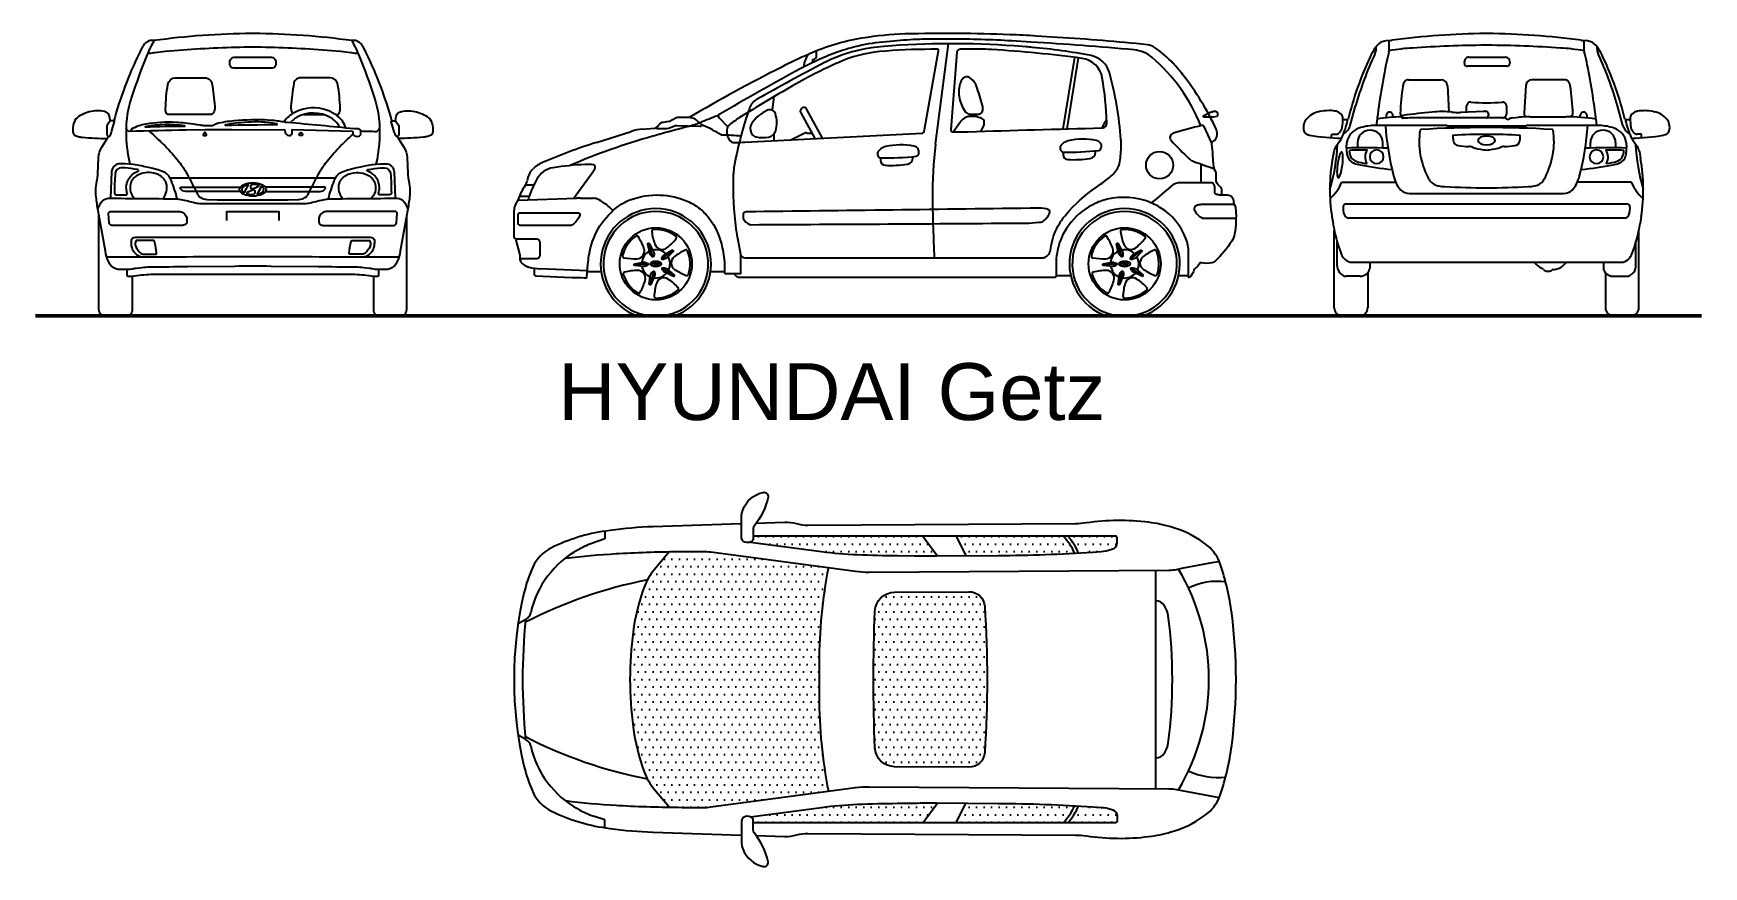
# Model space of a CAD drawing. Header units: millimetres. Extents: x -6427 to 2387, y -2137 to 2260.
import ezdxf

# ---------------------------------------------------------------- set-up
doc = ezdxf.new("R2010")
doc.units = ezdxf.units.MM
doc.layers.add('interni', color=1, linetype='Continuous')
doc.layers.add('vetri', color=5, linetype='Continuous')
doc.styles.add('titoli', font='')
doc.styles.get('titoli').set_extended_font_data('Swis721 Ex BT')
pattern_1 = [(0, (-3890.885, -1148.97), (19.84375, 39.6875), [0, -39.6875])]
pattern_2 = [(0, (-3890.885, -1148.97), (19.84375, -39.6875), [0, -39.6875])]

msp = doc.modelspace()

# ---------------------------------------------------------------- texts
at = {"style": 'titoli'}
msp.add_text('HYUNDAI Getz', height=300, dxfattribs=at).set_placement((-3658.1, 219.9))

# ---------------------------------------------------------------- hatches: boundary and pattern name
at = {"layer": 'vetri'}
h = msp.add_hatch(dxfattribs=at)
h.set_pattern_fill('DOTS', color=256, scale=25, style=0)
h.set_pattern_definition(pattern_1)
h.paths.add_polyline_path([(-1867.8, -495.6), (-1778.2, -496.7, 0.004877), (-1656.1, -497.1), (-1733.3, -392.4), (-2628.7, -392.4), (-2628.6, -404.1, -0.272053), (-2639.2, -422.4, -0.029546), (-2643.3, -424.4), (-2268.9, -473.8, 0.022824), (-2079.2, -490, 0.006756)])
h = msp.add_hatch(dxfattribs=at)
h.set_pattern_fill('DOTS', color=256, scale=25, style=0)
h.set_pattern_definition(pattern_2)
h.paths.add_polyline_path([(-992.9, -392.4), (-1558, -392.4), (-1507.1, -496.1), (-1336.3, -495, 0.012106), (-932.3, -482.7, 0.080572)])
h = msp.add_hatch(dxfattribs=at)
h.set_pattern_fill('DOTS', color=256, scale=25, style=0)
h.set_pattern_definition(pattern_1)
h.paths.add_polyline_path([(-967.4, -392.4, 0.029366), (-884.5, -480, 0.001434), (-836.8, -476.9), (-792.6, -474, 0.063272), (-741, -463.9), (-730.2, -460.4, 0.325338), (-708.7, -430.4), (-708.8, -402.7, 0.412377), (-719.3, -392.4)])
h = msp.add_hatch(dxfattribs=at)
h.set_pattern_fill('DOTS', color=256, scale=25, style=0)
h.set_pattern_definition(pattern_2)
h.paths.add_polyline_path([(-708.7, -430.4), (-708.8, -402.7, 0.412377), (-719.3, -392.4), (-967.4, -392.4, 0.029366), (-884.5, -480, 0.001434), (-836.8, -476.9), (-792.6, -474, 0.063272), (-741, -463.9), (-730.2, -460.4, 0.325338)])
h = msp.add_hatch(dxfattribs=at)
h.set_pattern_fill('DOTS', color=256, scale=25, style=0)
h.set_pattern_definition(pattern_1)
h.paths.add_polyline_path([(-2280.6, -1060.7), (-2280.6, -1237.3, 0.048426), (-2231.9, -1739.2), (-2852, -1822, -0.034777), (-2895.4, -1824.7), (-3003.4, -1824, -0.002465), (-3070.3, -1823.3), (-3149.8, -1729, -0.086672), (-3204.1, -1635.9, -0.056212), (-3262.7, -1398.9, -0.065241), (-3262.7, -899, -0.056212), (-3204.1, -662, -0.086672), (-3149.8, -569), (-3070.3, -474.7, -0.002465), (-3003.4, -473.9), (-2895.4, -473.2, -0.034777), (-2852, -476), (-2231.9, -558.8, 0.048426)])
h = msp.add_hatch(dxfattribs=at)
h.set_pattern_fill('DOTS', color=256, scale=25, style=0)
h.set_pattern_definition(pattern_1)
h.paths.add_polyline_path([(-1406.9, -764, 0.396982), (-1490.7, -686), (-1882.7, -688.5, 0.400439), (-1986.3, -788.6, 0.020474), (-1986.3, -1509.4, 0.400439), (-1882.7, -1609.4), (-1490.7, -1611.9, 0.396982), (-1406.9, -1533.9, 0.032762)])
h = msp.add_hatch(dxfattribs=at)
h.set_pattern_fill('DOTS', color=256, scale=25, style=0)
h.set_pattern_definition(pattern_1)
h.paths.add_polyline_path([(-1733.3, -1905.5), (-2628.7, -1905.5), (-2628.6, -1893.8, 0.272053), (-2639.2, -1875.5, 0.029546), (-2643.3, -1873.5), (-2268.9, -1824.2, -0.022824), (-2079.2, -1807.9, -0.006756), (-1867.8, -1802.4), (-1778.2, -1801.2, -0.004877), (-1656.1, -1800.9)])
h = msp.add_hatch(dxfattribs=at)
h.set_pattern_fill('DOTS', color=256, scale=25, style=0)
h.set_pattern_definition(pattern_1)
h.paths.add_polyline_path([(-992.9, -1905.6), (-1558, -1905.5), (-1507.1, -1801.8), (-1336.3, -1802.9, -0.012106), (-932.3, -1815.2, -0.080572)])
h = msp.add_hatch(dxfattribs=at)
h.set_pattern_fill('DOTS', color=256, scale=25, style=0)
h.set_pattern_definition(pattern_1)
h.paths.add_polyline_path([(-708.7, -1867.5), (-708.8, -1895.2, -0.412377), (-719.3, -1905.6), (-967.4, -1905.6, -0.029366), (-884.5, -1818, -0.001434), (-836.8, -1821), (-792.6, -1823.9, -0.063272), (-741, -1834), (-730.2, -1837.6, -0.325338)])

# ---------------------------------------------------------------- linework, layer by layer
for p, q in [((-1666.3, 1674.9), (-1597.8, 2205.8)), ((737.4, 2223.3), (709, 2220.6)), ((725.9, 2222.2), (725.9, 2166.6)), ((1773.5, 2220.6), (1745.1, 2223.3)), ((1756.6, 2166.6), (1756.6, 2222.2)), ((-992.2, 1756), (-932.3, 2133.4)), ((-971.4, 1756.6), (-912, 2130.7)), ((644.4, 2169.5), (643.2, 2167.3)), ((725.4, 2162.1), (723.1, 2152.8)), ((795.3, 2178.1), (791.1, 2177.7)), ((1691.4, 2177.7), (1687.2, 2178.1)), ((1759.5, 2152.8), (1757.2, 2162.1)), ((1839.4, 2167.3), (1838.1, 2169.5)), ((-2527.6, 1854.2), (-2518.2, 1927.2)), ((423.4, 1852.6), (409.9, 1852.6)), ((2059.2, 1852.6), (2072.6, 1852.6)), ((360.7, 1847.6), (355.5, 1846.5)), ((451.5, 1848.2), (448.7, 1849)), ((505.1, 1803.4), (483.4, 1803.4)), ((1052.5, 1773.2), (1430.1, 1773.2)), ((1999.1, 1803.4), (1977.4, 1803.4)), ((2031, 1848.2), (2033.9, 1849)), ((2121.9, 1847.6), (2127.1, 1846.5)), ((-3456.1, 1684.6), (-3272, 1743)), ((-3213.5, 1754.6), (-3148, 1760.3)), ((-2519, 1728.9), (-2519, 1694.1)), ((277.3, 1746.2), (277.6, 1745.2)), ((300.8, 1724.3), (307.5, 1723.2)), ((423.4, 1709.5), (423.4, 1725.1)), ((426.6, 1728.3), (446.8, 1728.3)), ((466.2, 1691.5), (445.2, 1661.3)), ((567.1, 1759.3), (567.9, 1759.6)), ((1914.6, 1759.6), (1915.5, 1759.3)), ((2016.3, 1691.5), (2037.3, 1661.3)), ((2055.9, 1728.3), (2035.8, 1728.3)), ((2059.2, 1709.5), (2059.2, 1725.1)), ((2181.8, 1724.3), (2175.1, 1723.2)), ((2205.2, 1746.2), (2205, 1745.2)), ((434.9, 1636.3), (428.2, 1597.6)), ((501.9, 1656.5), (501.9, 1670.4)), ((506.1, 1616.7), (505.3, 1620.9)), ((1977.2, 1620.9), (1976.4, 1616.7)), ((1980.6, 1670.4), (1980.6, 1656.5)), ((2047.6, 1636.3), (2054.4, 1597.6)), ((-3791.3, 1544.1), (-3789.4, 1546)), ((543, 1575.1), (541.2, 1575.8)), ((1941.3, 1575.8), (1939.6, 1575.1)), ((-5706.3, 1498.1), (-4832, 1498.1)), ((-3865.2, 1388.2), (-3851.2, 1424.4)), ((-156.3, 1408.8), (-156.3, 1435.5)), ((478.8, 1474.5), (762, 1474.5)), ((766.1, 1465.7), (766.4, 1465.1)), ((834.7, 1415), (1647.9, 1415)), ((1716.1, 1465.1), (1716.4, 1465.7)), ((2003.7, 1474.5), (1720.5, 1474.5)), ((-3890.9, 1185), (-3890.9, 1327.2)), ((-3884.9, 1351.1), (-3865.7, 1387)), ((-3869, 1380.8), (-3560.3, 1390)), ((-3540.2, 1390.3), (-3474.8, 1390.3)), ((425.3, 1293.3), (431, 1257)), ((2057.2, 1293.3), (2051.6, 1257)), ((-3859.8, 1096.5), (-3878.7, 1168.3)), ((437.5, 812.4), (437.5, 1220.7)), ((452.8, 1033.1), (452.8, 1159.7)), ((2029.8, 1033.1), (2029.8, 1159.7)), ((2045, 812.4), (2045, 1220.7)), ((-3857.8, 1064), (-3857.8, 1081)), ((-4924.7, 1028.4), (-5172.1, 1030.9)), ((-3812.1, 1026.5), (-3814.2, 1027.1)), ((-3503.7, 1006.6), (-3754.4, 1017.7)), ((-3430.6, 1001.6), (-3504.1, 1001.6)), ((-2779.6, 1001.6), (-2854.1, 1001.6)), ((454.6, 1019.5), (454.6, 1019.6)), ((574, 978.5), (500.1, 978.5)), ((530.1, 1052.5), (1952.5, 1052.5)), ((592.6, 982.2), (591.4, 981.7)), ((613.9, 996.8), (613.9, 812.4)), ((624.8, 1052.5), (624.8, 1021.8)), ((1548.4, 1008.4), (1548.9, 1008.2)), ((1557.9, 1006), (1572.8, 1006)), ((1583.4, 1009.1), (1586.2, 1010.9)), ((1593.4, 1013.7), (1600.4, 1015)), ((1611.8, 1017.5), (1613.3, 1017.9)), ((1857.7, 1052.5), (1857.7, 1021.8)), ((1868.7, 996.8), (1868.7, 812.4)), ((1890, 982.2), (1891.1, 981.7)), ((1908.5, 978.5), (1982.4, 978.5)), ((2027.9, 1019.5), (2027.9, 1019.6)), ((-3044.3, 769.7), (-3240.5, 769.7)), ((-570.6, 769.7), (-766.7, 769.7)), ((570.5, 769.7), (480.8, 769.7)), ((1912, 769.7), (2001.7, 769.7)), ((-3411.2, -407.8), (-3470.6, -427.6)), ((-3411.2, -366.5), (-3411.2, -407.8)), ((-1733.3, -392.4), (-1658.3, -494.1)), ((-1558, -392.4), (-1508.6, -493.1)), ((-3828.3, -832), (-3869.2, -855.1)), ((-3828.3, -1465.9), (-3869.2, -1442.9)), ((-1733.3, -1905.5), (-1658.3, -1803.8)), ((-1558, -1905.5), (-1508.6, -1804.8)), ((-3411.2, -1890.1), (-3470.6, -1870.3)), ((-3411.2, -1931.5), (-3411.2, -1890.1))]:
    msp.add_line(p, q)
at = {"color": 1}
for p, q in [((521.6, 1773.9), (550.4, 1877.5)), ((1961, 1773.9), (1932.2, 1877.5)), ((-1480.4, 1833.6), (-1480.4, 1822)), ((-1452.7, 1833.6), (-1452.7, 1820.1)), ((486.5, 1730.2), (492, 1733.8)), ((560, 1684.2), (560, 1656.2)), ((693.2, 1654.8), (693.2, 1684.2)), ((1789.3, 1654.8), (1789.3, 1684.2)), ((1922.5, 1684.2), (1922.5, 1656.2)), ((1996.1, 1730.2), (1990.6, 1733.8)), ((-266.5, 1571), (-266.5, 1472.8)), ((-3829.4, 1460.5), (-3786, 1460.5)), ((-3860.1, 1401.3), (-3810.6, 1401.3)), ((-3156.1, 1081.4), (-3182.1, 1152.5)), ((-682.3, 1081.4), (-708.4, 1152.5)), ((-3111.1, 1068.6), (-3051.5, 1115.4)), ((-637.4, 1068.6), (-577.8, 1115.4)), ((-3182.1, 1042.6), (-3257.8, 1039.8)), ((-3153.3, 1005.8), (-3174, 933)), ((-3109.4, 1021.9), (-3046.5, 979.7)), ((-708.4, 1042.6), (-784.1, 1039.8)), ((-679.5, 1005.8), (-700.2, 933)), ((-635.6, 1021.9), (-572.7, 979.7))]:
    msp.add_line(p, q, dxfattribs=at)
at = {"color": 40}
for p, q in [((1134.6, 1844.9), (1136.2, 1877.9)), ((1346.4, 1876.9), (1346.4, 1835.3)), ((1325.5, 1814.7), (906.8, 1814.7)), ((1104.3, 1843.6), (1227.3, 1848.9)), ((1230.1, 1849), (1238.1, 1849)), ((1251, 1836.3), (1251, 1827.4)), ((1065.5, 1695.4), (1066.2, 1692.3)), ((1416.4, 1692.3), (1417, 1695.4)), ((941, 1484.5), (941.1, 1484.3)), ((986.6, 1455.5), (988.7, 1455.1)), ((1493.9, 1455.1), (1496, 1455.5)), ((1541.4, 1484.3), (1541.5, 1484.5)), ((488, 1355.5), (488.8, 1356.2)), ((501.1, 1360.5), (1981.5, 1360.5)), ((1993.7, 1356.2), (1994.5, 1355.5)), ((1969.2, 1285.7), (513.4, 1285.7))]:
    msp.add_line(p, q, dxfattribs=at)
for points in [[(-4535.4, 1798.9, 0.046179), (-4668.9, 2153.7, 0.00571), (-4675.4, 2166.8), (-4686.6, 2188.7, 0.075534), (-4697.9, 2204.2), (-4698.4, 2204.8, 0.062766), (-4714.4, 2217.4, 0.136753), (-4731, 2222.1), (-4742.6, 2222.1, -0.033692), (-4746.9, 2222.3, 0.031296), (-5263, 2259.6, 0.004786), (-5275.2, 2259.6, 0.031296), (-5791.4, 2222.3, -0.033692), (-5795.7, 2222.1), (-5807.3, 2222.1, 0.136753), (-5823.8, 2217.4, 0.062766), (-5839.8, 2204.8), (-5840.4, 2204.2, 0.075534), (-5851.6, 2188.7), (-5862.9, 2166.8, 0.00571), (-5869.4, 2153.7, 0.046179), (-6002.9, 1798.9)], [(-5790.7, 2222.4, 0.017074), (-5810.5, 2184.7), (-5812, 2181.6, 0.019099), (-5841.1, 2114.4, 0.017047), (-5916, 1901.2, 0.063227), (-5937.3, 1782.4, 0.069065), (-5918.8, 1569.9)], [(-4747.5, 2222.4, -0.017074), (-4727.8, 2184.7), (-4726.3, 2181.6, -0.019099), (-4697.1, 2114.4, -0.017047), (-4622.2, 1901.2, -0.063227), (-4600.9, 1782.4, -0.069065), (-4619.4, 1569.9)], [(-266.3, 1773.1, 0.121801), (-524.2, 2133.4, 0.155112), (-618.6, 2173.2, 0.008053), (-1163.7, 2214.5), (-1264.2, 2220.5, 0.014861), (-1585.9, 2230), (-1649, 2230, 0.009349), (-1762.9, 2227.9), (-1766.2, 2227.8, 0.015873), (-1906, 2218.1), (-1963.9, 2212.3, 0.044279), (-2110.8, 2184.1), (-2125.1, 2180, 0.029955), (-2235.9, 2141.1), (-2237.7, 2140.4, 0.024803), (-2404.1, 2060.5, 0.00943), (-2805.2, 1833.1, -0.039937), (-2829.5, 1821.3, 0.006162), (-2915.5, 1786.2, -0.022502), (-2944, 1775.6), (-2945, 1775.3, -0.017814), (-2968.2, 1768.8, 0.010785), (-3108.2, 1731.6), (-3125.6, 1726.5, -0.001979), (-3157.8, 1717.4, 0.032769), (-3597.1, 1562.4)], [(-210.6, 1685.3), (-204.9, 1688, 0.291303), (-180.8, 1725.8), (-180.8, 1739.1, 0.109227), (-183.3, 1750.6, 0.056719), (-361.6, 2042.3, 0.023663), (-411.6, 2100.6), (-412.9, 2101.9, 0.048902), (-508, 2184.8, 0.129699), (-548.4, 2200.1, 0.010294), (-1022.5, 2239.2), (-1133.6, 2246.1, 0.005201), (-1274.2, 2253.3, 0.017186), (-1827.6, 2257, 0.035118), (-2054.5, 2234.7), (-2057.2, 2234.2, 0.061723), (-2331, 2152.1), (-2334.1, 2150.7, 0.013556), (-2481.7, 2080.9, 0.015128), (-2967.4, 1816.1)], [(-4712.6, 2151.8, 0.010476), (-4746.8, 2157.1), (-4752.5, 2157.9, 0.010711), (-4806.9, 2164, 0.015372), (-5178, 2186, 0.014264), (-5360.3, 2186, 0.015372), (-5731.3, 2164, 0.010711), (-5785.8, 2157.9), (-5791.4, 2157.1, 0.010476), (-5825.7, 2151.8)], [(-2313.5, 2106.5), (-2313.5, 2122.9), (-2309.8, 2122.9, 0.19881), (-2302.6, 2125.9), (-2296.9, 2131.7, 0.199015), (-2293.9, 2138.8), (-2293.9, 2167.7)], [(-6022.7, 1798.9), (-6037.8, 1775.5, 0.144723), (-6039.3, 1770.3), (-6039.3, 1726, 0.190071), (-6036.8, 1719.5), (-6035.5, 1718.1, 0.463556), (-6025.7, 1718.6, 0.093808), (-6014.9, 1740), (-5999.2, 1794.8, 0.498769), (-6002.2, 1798.9), (-6022.7, 1798.9), (-6022.7, 1802.3, 0.085874), (-6027, 1827.1, 0.210027), (-6042.8, 1844, 0.100352), (-6083.8, 1852.3), (-6091.9, 1852.3, 0.032741), (-6102.3, 1851.6, 0.089005), (-6180.8, 1826.6, 0.278049), (-6218.3, 1764.4), (-6218.3, 1739.9, 0.256643), (-6209.4, 1723.7, 0.085748), (-6191.5, 1716.2), (-6191.3, 1716.2, 0.029167), (-6169.2, 1712.5, 0.030631), (-6035.8, 1706.4)], [(-4515.6, 1798.9), (-4500.4, 1775.5, -0.144723), (-4498.9, 1770.3), (-4498.9, 1726, -0.190071), (-4501.5, 1719.5), (-4502.8, 1718.1, -0.463556), (-4512.5, 1718.6, -0.093808), (-4523.3, 1740), (-4539.1, 1794.8, -0.498769), (-4536, 1798.9), (-4515.6, 1798.9), (-4515.6, 1802.3, -0.085874), (-4511.3, 1827.1, -0.210027), (-4495.4, 1844, -0.100352), (-4454.4, 1852.3), (-4446.4, 1852.3, -0.032741), (-4435.9, 1851.6, -0.089005), (-4357.4, 1826.6, -0.278049), (-4320, 1764.4), (-4320, 1739.9, -0.256643), (-4328.8, 1723.7, -0.085748), (-4346.8, 1716.2), (-4347, 1716.2, -0.029167), (-4369, 1712.5, -0.030631), (-4502.5, 1706.4)], [(-5380.4, 1751.5), (-5105.4, 1752.9, -0.376729), (-5099.7, 1747.9), (-5098.3, 1738, 0.365661), (-5080, 1721.4, 0.103966), (-5068.6, 1723.4, 0.306698), (-5062.2, 1732.9), (-5062.2, 1753.2), (-4743.6, 1743.5, -0.405285), (-4742.1, 1741.9), (-4742.1, 1733.2, 0.179196), (-4739.8, 1727, 0.281695), (-4710.5, 1717.5, 0.346444), (-4698.8, 1732.4), (-4698.8, 1740.6, 0.414214), (-4714.1, 1756), (-4727.3, 1756, -0.025698), (-4733.9, 1756.3, 0.004276), (-5086.5, 1789.6, -0.028012), (-5107.8, 1792.6, 0.017126), (-5137.2, 1797.5), (-5139.2, 1797.8, 0.02426), (-5207.1, 1803.3, 0.036263), (-5392.3, 1795.8, 0.022607), (-5437.9, 1788.5), (-5438.1, 1788.5, 0.067621), (-5482.2, 1773, -0.127965), (-5488.5, 1771.6), (-5527.9, 1773, -0.038207), (-5547.3, 1775.2, 0.01742), (-5613.1, 1785.3, 0.015657), (-5662.9, 1789.7), (-5675.5, 1790.4, 0.058095), (-5834.4, 1780.9, 0.032559), (-5870.8, 1772), (-5871, 1771.9, 0.0692), (-5908.8, 1753.9, 0.252249), (-5910.9, 1749.9), (-5910.9, 1743.1)], [(-2693.7, 1717.3, 0.034512), (-2792.6, 1722.8, -0.148014), (-2798.2, 1724.5, 0.04471), (-2892.2, 1774, -0.06501), (-2899.8, 1778.4, -0.024399), (-2929.6, 1803.8, 0.134152), (-2942.2, 1810.4), (-2967.4, 1816.1), (-3024.2, 1816.1, 0.066833), (-3033.1, 1814.9, 0.106294), (-3057.3, 1802.3, -0.13472), (-3073.7, 1795), (-3104.6, 1790.1, 0.117978), (-3119.2, 1784.1), (-3120.4, 1783.3, 0.104703), (-3132.2, 1770.3, -0.094802), (-3137.2, 1764.5, 0.713068), (-3135.1, 1758.5), (-3083.5, 1758.5, 0.104414), (-3069.9, 1761.3), (-3047.2, 1771.3, -0.113279), (-3032.4, 1774.2), (-2912.1, 1770, 0.156941), (-2900.2, 1773.4), (-2896.2, 1776)], [(-156.3, 1435.5, 0.199026), (-161.3, 1447.5), (-177.1, 1463.3, -0.199026), (-185, 1482.4), (-185, 1521.6, 0.134658), (-187.4, 1530.2, -0.116884), (-199.1, 1567.8), (-202.7, 1618.5, 0.005942), (-203.9, 1633.1), (-207.9, 1675.8, 0.086013), (-210.3, 1684.7), (-249.6, 1768.8, 0.358415), (-261.3, 1774.4, 0.011757), (-412.8, 1733.1, 0.557294), (-423.3, 1694.2, 0.016415), (-327.8, 1598.7, 0.103389), (-304.2, 1584.3, 0.001616), (-194.7, 1545.9)], [(-4508, 1716.1, 0.021805), (-4499.4, 1701.7), (-4472.1, 1660.3, -0.136906), (-4454.2, 1604.6), (-4450.9, 1518.6, 0.038976), (-4447.4, 1488.9), (-4445.7, 1480.1, -0.084378), (-4443.2, 1385.4), (-4444.2, 1378.6, -0.008969), (-4456.1, 1305), (-4491.2, 1110.6, -0.051607), (-4505.8, 1060.1), (-4506.7, 1057.8, -0.114295), (-4526.4, 1029.7, -0.184825), (-4569.1, 1013.4), (-4592.5, 1013.4, -0.038345), (-4631.5, 1016.4, 0.007289), (-4654.4, 1019.6), (-4683.5, 1023.2, 0.027852), (-4726.1, 1026.2, 0.000662), (-4924.7, 1028.4), (-5172.1, 1030.9, 0.005063), (-5366.2, 1030.9), (-5613.5, 1028.4, 0.000662), (-5812.1, 1026.2, 0.027852), (-5854.7, 1023.2), (-5883.9, 1019.6, 0.007289), (-5906.7, 1016.4, -0.038345), (-5945.7, 1013.4), (-5969.2, 1013.4, -0.184825), (-6011.9, 1029.7, -0.114295), (-6031.5, 1057.8), (-6032.5, 1060.1, -0.051607), (-6047.1, 1110.6), (-6082.1, 1305, -0.008969), (-6094, 1378.6), (-6095, 1385.4, -0.084378), (-6092.5, 1480.1), (-6090.8, 1488.9, 0.038976), (-6087.3, 1518.6), (-6084, 1604.6, -0.136906), (-6066.2, 1660.3), (-6038.8, 1701.7, 0.021805), (-6030.2, 1716.1)], [(-5380.4, 1751.5, 0.001578), (-5521.5, 1750.4), (-5621.1, 1749.2, 0.005071), (-5920.6, 1742.8, -0.157131), (-5924.4, 1743.9, -0.111135), (-5938.2, 1758.5)], [(-5817.8, 1745.9, -0.006939), (-5759, 1692.4, -0.016728), (-5713.7, 1647), (-5712.3, 1645.4, -0.031183), (-5645.2, 1563.9, -0.03511), (-5609.8, 1506.8, -0.008188), (-5564.7, 1418, 0.277135), (-5512.4, 1383.9), (-5455.2, 1381.8, 0.009121), (-5420.3, 1381.1), (-5118, 1381.1, 0.009121), (-5083, 1381.8), (-5025.9, 1383.9, 0.277135), (-4973.5, 1418, -0.008188), (-4928.5, 1506.8, -0.03511), (-4893, 1563.9, -0.031183), (-4826, 1645.4), (-4824.5, 1647, -0.016728), (-4779.2, 1692.4, -0.004589), (-4740.5, 1728, -0.004589)], [(-4699.5, 1745.2, -0.001386), (-4617.6, 1742.8, 0.157131), (-4613.9, 1743.9, 0.111135), (-4600.1, 1758.5)], [(-5668, 1386.7, 0.033142), (-5698.7, 1482.3, 0.030699), (-5705.4, 1496.5), (-5706.4, 1498.3, 0.167058), (-5740.4, 1529.3), (-5741.8, 1529.9, 0.036697), (-5777.2, 1542.2, 0.039918), (-5942.6, 1572.6, 0.025492), (-5944.3, 1572.7), (-5969.6, 1572.7, 0.403282), (-6014.3, 1529.6), (-6019.5, 1390)], [(-4870.3, 1386.7, -0.033142), (-4839.5, 1482.3, -0.030699), (-4832.8, 1496.5), (-4831.9, 1498.3, -0.167058), (-4797.9, 1529.3), (-4796.4, 1529.9, -0.036697), (-4761, 1542.2, -0.039918), (-4595.6, 1572.6, -0.025492), (-4594, 1572.7), (-4568.7, 1572.7, -0.403282), (-4524, 1529.6), (-4518.7, 1390)], [(-3576.5, 1389.5, 0.010513), (-3465, 1544.7, 0.151501), (-3462.1, 1554.3), (-3462.1, 1556.7, 0.375576), (-3470.9, 1566.7), (-3471.5, 1566.8, 0.046395), (-3515.4, 1568.6, 0.024546), (-3684.2, 1551.5, 0.236799), (-3771, 1490.2, 0.043639), (-3817.1, 1382.4)], [(-526.7, 1365.3, 0.014714), (-411.5, 1462.5, -0.184631), (-384.4, 1472.8), (-208.5, 1472.8, -0.298955), (-199.1, 1466.7), (-198.2, 1464.7, -0.102559), (-194.9, 1448.5), (-194.9, 1421.8, 0.293744), (-190.9, 1415.7), (-184.3, 1412.6, 0.103582), (-168.1, 1409), (-126.9, 1408.4, -0.409795), (-93.5, 1374.5), (-93.5, 1368.1, 0.102966), (-92.1, 1361.4), (-87.8, 1351.5, -0.083333), (-82.4, 1329.8, -0.063436), (-88.7, 1201.8, -0.100809), (-103.6, 1164.1, -0.0554), (-190.6, 1058.2, -0.137067), (-206.6, 1049.5, -0.116676), (-263.7, 1049.8, 0.393608), (-275.8, 1043, -0.181983), (-290.8, 1024, 0.190085), (-305.9, 1004.2, -0.147799), (-325.8, 973.2, -0.640133), (-331.4, 975.8), (-331.4, 1104.8, 0.092837), (-345.2, 1178.3, 0.162693), (-479.3, 1339.9), (-482.9, 1342.2, 0.063337), (-560.6, 1377.7, 0.153768), (-788.4, 1377, 0.039952), (-823.4, 1362.7), (-836.8, 1356, 0.242133), (-1026.9, 1094.2, 0.038249), (-1030.1, 1052.9), (-1030.1, 981.4, -0.414214), (-1040.2, 971.3), (-2702.1, 971.3, -0.205358), (-2716.8, 977.6), (-2731.6, 993.1)], [(-6087.3, 1335.3, -0.06701), (-6063.6, 1374.5, -0.227386), (-6031.2, 1390, -0.004221), (-5673.8, 1386.8, -0.047385), (-5649.8, 1384.1, -0.008787), (-5574, 1366.8, 0.060607), (-5543.4, 1363), (-4994.9, 1363, 0.060607), (-4964.2, 1366.8, -0.008787), (-4888.4, 1384.1, -0.047385), (-4864.4, 1386.8, -0.004221), (-4507, 1390, -0.227386), (-4474.6, 1374.5, -0.06701), (-4450.9, 1335.3)], [(-3784, 1020.6), (-3784, 988.5, 0.400416), (-3777.6, 981.7), (-3585, 972.6, 0.011835), (-3520.9, 971.1), (-3509.7, 971.1, 0.390227), (-3506.3, 974.2), (-3500.7, 1041.9, -0.018184), (-3495.5, 1085.9), (-3494.5, 1092.4, -0.18488), (-3353.3, 1338.5, -0.085258), (-3273.4, 1383.6, -0.192052), (-2972.4, 1372.9, -0.061982), (-2909.3, 1334, -0.060759), (-2863.5, 1287.1, -0.113642), (-2791.9, 1129.2), (-2789.6, 1117.8, -0.049878), (-2779.6, 1017.3), (-2779.6, 996.5, 0.414214), (-2776.2, 993.1), (-2694.6, 993.1), (-2694.6, 1091)], [(-2665.4, 1318.3, 0.410492), (-2682.2, 1301.3), (-2682.2, 1289.7, 0.092564), (-2681, 1283.6, 0.229606), (-2646.6, 1251.6, 0.076023), (-2641.6, 1250.8, 0.000552), (-1191.3, 1259.2, 0.025924), (-1121.3, 1263.4), (-1111.5, 1264.4, 0.166027), (-1091.8, 1273.8, 0.081723), (-1065.1, 1309.6, 0.119553), (-1064, 1314.2), (-1064, 1321.7, 0.3354), (-1071.4, 1331.5, 0.072382), (-1119.7, 1337.9)], [(-1119.7, 1337.9, 0.000015), (-2665.4, 1318.3)], [(-5905.4, 979.9), (-5905.4, 803.7, -0.18406), (-5915.9, 776.1, -0.21385), (-5930.2, 769.7), (-6056.5, 769.7, -0.21385), (-6070.8, 776.1, -0.18406), (-6081.3, 803.7), (-6081.3, 1300.5)], [(-4632.9, 979.9), (-4632.9, 803.7, 0.18406), (-4622.3, 776.1, 0.21385), (-4608, 769.7), (-4481.8, 769.7, 0.21385), (-4467.5, 776.1, 0.18406), (-4456.9, 803.7), (-4456.9, 1300.5)], [(-5862.3, 1080.6, -0.093682), (-5893.6, 1103.3, -0.107203), (-5904.8, 1121.9, -0.030528), (-5908.1, 1133.8), (-5908.3, 1134.6, -0.052021), (-5910.3, 1154.3), (-5910.3, 1166.7, -0.17384), (-5906.3, 1177.8), (-5906.3, 1177.9, -0.177896), (-5896.6, 1183.6), (-5895.9, 1183.7, -0.044554), (-5881.8, 1185), (-4656.5, 1185, -0.044554), (-4642.3, 1183.7), (-4641.7, 1183.6, -0.177896), (-4631.9, 1177.9), (-4631.9, 1177.8, -0.17384), (-4627.9, 1166.7), (-4627.9, 1154.3, -0.052021), (-4630, 1134.6), (-4630.1, 1133.8, -0.030528), (-4633.4, 1121.9, -0.107203), (-4644.6, 1103.3, -0.093682), (-4676, 1080.6)], [(-3882.6, 1175.4), (-3771.6, 1175.4, -0.414214), (-3754.7, 1158.5), (-3754.7, 1088.1, -0.414214), (-3771.6, 1071.2), (-3857.8, 1071.2)], [(-6039.7, 1080.4, 0.002746), (-5428.9, 1083.5, -0.002653), (-5427.8, 1083.5), (-5110.4, 1083.5, -0.002653), (-5109.4, 1083.5, 0.002746), (-4498.5, 1080.4)], [(-5934.3, 1013.4), (-5934.3, 985.6, 0.414214), (-5928, 979.2), (-5916.6, 979.2, 0.033711), (-5905.8, 979.9, -0.021748), (-5806.9, 988.9, -0.011954), (-5797.8, 989.2), (-4740.5, 989.2, -0.011954), (-4731.3, 988.9, -0.021748), (-4632.4, 979.9, 0.033711), (-4621.7, 979.2), (-4610.3, 979.2, 0.414214), (-4603.9, 985.6), (-4603.9, 1013.4)], [(-2690.4, -328), (-3159.2, -343.2, 0.026985), (-3383.4, -362.6), (-3407, -365.9, 0.079394), (-3693.8, -454.2, 0.175116), (-3792.2, -556.3, 0.047797), (-3838.5, -693.8, 0.115096), (-3838.5, -1604.1, 0.047797), (-3792.2, -1741.6, 0.175116), (-3693.8, -1843.7, 0.079394), (-3407, -1932), (-3383.4, -1935.4, 0.026985), (-3159.2, -1954.8), (-2690.4, -1969.9)], [(-2612.8, -1972.4), (-2462.4, -1977.3, 0.077875), (-2398.3, -1969.4, -0.07134), (-2339.6, -1961.3), (-928.5, -1970.2, -0.034798), (-870.6, -1974.6, 0.067642), (-542.1, -1978, 0.04103), (-425, -1953.5), (-406, -1947.8, 0.101741), (-228.6, -1852.9, 0.138021), (-164.6, -1759.7, 0.0495), (-103.6, -1498.2, 0.06511), (-103.6, -799.8, 0.0495), (-164.6, -538.2, 0.138021), (-228.6, -445.1, 0.101741), (-406, -350.1), (-425, -344.5, 0.04103), (-542.1, -319.9, 0.067642), (-870.6, -323.3, -0.034798), (-928.5, -327.7), (-2339.6, -336.6, -0.07134), (-2398.3, -328.6, 0.077875), (-2462.4, -320.6), (-2612.8, -325.5)], [(-2643.3, -424.4), (-2268.9, -473.8, 0.022824), (-2079.2, -490, 0.006756), (-1867.8, -495.6), (-1778.2, -496.7, 0.004768), (-1658.8, -497.1), (-1336.3, -495, 0.014975), (-836.8, -476.9), (-792.6, -474, 0.063272), (-741, -463.9), (-730.2, -460.4, 0.325338), (-708.7, -430.4), (-708.8, -402.7, 0.412377), (-719.3, -392.4), (-2628.7, -392.4)], [(-3618.1, -509.6, -0.018141), (-3352.2, -485.1), (-3337.8, -484.3, -0.012334), (-3003.4, -473.9), (-2895.4, -473.2, -0.034777), (-2852, -476), (-2088.6, -577.9, 0.034777), (-2016.3, -582.5), (-435.2, -572.5, 0.04873), (-394.8, -568.3, -0.007336), (-169.3, -525.8)], [(-3070.3, -474.7), (-3149.8, -569, 0.086672), (-3204.1, -662, 0.056212), (-3262.7, -899, 0.065241), (-3262.7, -1398.9, 0.056212), (-3204.1, -1635.9, 0.086672), (-3149.8, -1729), (-3070.3, -1823.3)], [(-2231.7, -557.6, 0.048537), (-2280.6, -1060.7), (-2280.6, -1237.3, 0.048426), (-2231.9, -1739.2, 0.048426)], [(-3618.1, -1788.3, 0.018141), (-3352.2, -1812.9), (-3337.8, -1813.7, 0.012334), (-3003.4, -1824), (-2895.4, -1824.7, 0.034777), (-2852, -1822), (-2088.6, -1720, -0.034777), (-2016.3, -1715.4), (-435.2, -1725.4, -0.04873), (-394.8, -1729.6, 0.007336), (-169.3, -1772.2)], [(-2643.3, -1873.5), (-2268.9, -1824.2, -0.022824), (-2079.2, -1807.9, -0.006756), (-1867.8, -1802.4), (-1778.2, -1801.2, -0.004768), (-1658.8, -1800.9), (-1336.3, -1802.9, -0.014975), (-836.8, -1821), (-792.6, -1823.9, -0.063272), (-741, -1834), (-730.2, -1837.6, -0.325338), (-708.7, -1867.5), (-708.8, -1895.2, -0.412377), (-719.3, -1905.6), (-2628.7, -1905.5)]]:
    msp.add_lwpolyline(points, format="xyb")
for points in [[(-2734.2, 1494.4), (-2734.2, 1437.4, 0.046514), (-2708.5, 1162.3), (-2696.1, 1095.9, 0.360749), (-2672.8, 1076.6), (-1100.1, 1076.6, 0.134016), (-1084.6, 1080.8, 0.145918), (-1065.7, 1101.2), (-1065, 1102.6, 0.068193), (-1060.3, 1116.6), (-1054.3, 1148.6, -0.091516), (-1013.2, 1255.2), (-1012.4, 1256.5, -0.035592), (-978.7, 1303.4, -0.071286), (-817.5, 1449.1, 0.008942), (-787.8, 1469.9), (-762.1, 1488.6, 0.082746), (-711, 1540.5, 0.113515), (-693.9, 1582.7, 0.039988), (-687.3, 1665.7), (-687.3, 1680.3, 0.018351), (-688, 1700.1, 0.04916), (-749.2, 2053.3, 0.284777), (-846.1, 2142.8, 0.0258), (-1156.2, 2186.4, 0.003475), (-1189, 2189.1), (-1251.9, 2193.8, 0.039035), (-1939.4, 2191.1, 0.01673), (-2006.9, 2183.2), (-2014.3, 2182.1, 0.059906), (-2196.6, 2132), (-2198.2, 2131.3, 0.023601), (-2253.2, 2105.7, 0.008586), (-2610.8, 1910.5, 0.18248), (-2649, 1864.5, 0.036326), (-2727.1, 1569.7, 0.046697)], [(-2735, 1684.9), (-2724.1, 1684.9, 0.012834), (-2672, 1686.2), (-1735.9, 1734.3, 0.348636), (-1726.4, 1742.7), (-1650, 2168.2, 0.467249), (-1656.7, 2176.1), (-1691.4, 2176.1, 0.022738), (-1961, 2163.9, 0.084425), (-2180.4, 2105.6, 0.00241), (-2238.9, 2078.6, 0.018218), (-2370.5, 2011.1), (-2421.3, 1982.7, 0.014157), (-2700.4, 1815.9, 0.024406), (-2754.3, 1777.7, 0.159875), (-2766.1, 1760.2, 0.148103), (-2765.2, 1720.7), (-2764.3, 1718, 0.008441), (-2763.8, 1716.4, 0.133953), (-2743.6, 1688, 0.173805)], [(-1432.9, 2176.8), (-1537.2, 2176.8, 0.391606), (-1554.1, 2161.2), (-1586, 1751.5, 0.437189), (-1575.9, 1740.5), (-1517.8, 1740.5, 0.008407), (-1495, 1740.9, -0.002493), (-789, 1761.1, 0.416977), (-762.6, 1789.1, 0.034023), (-786.5, 2025.2, 0.328057), (-893.3, 2128.2, 0.018194), (-1371.1, 2174.9, 0.015234)], [(-2613.1, 1713.5, 0.082317), (-2548.2, 1712.6, 0.288826), (-2510, 1745.6, 0.16004), (-2511.9, 1836.9, 0.436655), (-2552.9, 1854.6, 0.13733), (-2635.5, 1786.8, 0.081022), (-2642.6, 1772.1), (-2642.7, 1771.7, 0.248341), (-2633.3, 1725.3, 0.178209)], [(-5628.4, 1771.3, 0.924035), (-5628.3, 1772.6, 0.088733), (-5836.5, 1767.5, 0.924035), (-5836.4, 1766.3, -0.009578)], [(-5332.6, 1788.7), (-5345.4, 1787.4, 0.014288), (-5399.7, 1780.2), (-5415.5, 1777.6, 0.926746), (-5415.4, 1776.4, 0.002637), (-5142.4, 1779.9, 0.88421), (-5142.1, 1782.5), (-5143.2, 1782.7, 0.034519), (-5186.8, 1789.7, 0.047985)], [(-3310.7, 1076.2, 0.055712), (-3242.1, 1071.1, 0.510066), (-3205.2, 1126.1, 0.055712), (-3235.9, 1187.6, 0.430622), (-3248.9, 1190, 0.176369), (-3317.8, 1087.3, 0.430622)], [(-3036.5, 1190.5, 0.176369), (-3155.4, 1224.3, 0.430622), (-3163.8, 1214, 0.055712), (-3147.5, 1147.2, 0.510066), (-3083.8, 1129.1, 0.055712), (-3034.8, 1177.4, 0.430622)], [(-836.9, 1076.2, 0.055712), (-768.4, 1071.1, 0.510066), (-731.4, 1126.1, 0.055712), (-762.2, 1187.6, 0.430622), (-775.2, 1190, 0.176369), (-844.1, 1087.3, 0.430622)], [(-562.8, 1190.5, 0.176369), (-681.7, 1224.3, 0.430622), (-690, 1214, 0.055712), (-673.7, 1147.2, 0.510066), (-610, 1129.1, 0.055712), (-561, 1177.4, 0.430622)], [(-2970.4, 988.6, 0.176369), (-2975, 1112.1, 0.430622), (-2987.3, 1116.9, 0.055712), (-3045.8, 1080.8, 0.510066), (-3043.4, 1014.6, 0.055712), (-2982.3, 982.9, 0.430622)], [(-496.7, 988.6, 0.176369), (-501.3, 1112.1, 0.430622), (-513.6, 1116.9, 0.055712), (-572.1, 1080.8, 0.510066), (-569.6, 1014.6, 0.055712), (-508.6, 982.9, 0.430622)], [(-3314.1, 987.8, 0.176369), (-3237.8, 890.6, 0.430622), (-3225, 894, 0.055712), (-3198.9, 957.6, 0.510066), (-3239.8, 1009.7, 0.055712), (-3307.8, 999.4, 0.430622)], [(-3025.9, 905.9, 0.430622), (-3025.1, 919.1, 0.055712), (-3077.6, 963.6, 0.510066), (-3139.8, 940.8, 0.055712), (-3151.1, 872.9, 0.430622), (-3142, 863.4, 0.176369)], [(-840.4, 987.8, 0.176369), (-764, 890.6, 0.430622), (-751.2, 894, 0.055712), (-725.2, 957.6, 0.510066), (-766.1, 1009.7, 0.055712), (-834.1, 999.4, 0.430622)], [(-552.2, 905.9, 0.430622), (-551.4, 919.1, 0.055712), (-603.8, 963.6, 0.510066), (-666.1, 940.8, 0.055712), (-677.3, 872.9, 0.430622), (-668.2, 863.4, 0.176369)], [(-2628.6, -404.1, -0.272053), (-2639.2, -422.4, -0.314507), (-2682.6, -418.3, -0.21844), (-2690, -402.5), (-2690.7, -292.2, -0.091199), (-2684.1, -255, -0.257724), (-2575.3, -161.8, -0.537978), (-2550.6, -186.4, -0.124356), (-2624.1, -339.8, 0.176883), (-2628.9, -353.3)], [(-1882.7, -1609.4, -0.400439), (-1986.3, -1509.4, -0.020474), (-1986.3, -788.6, -0.400439), (-1882.7, -688.5), (-1490.7, -686, -0.396982), (-1406.9, -764, -0.032762), (-1406.9, -1533.9, -0.396982), (-1490.7, -1611.9)], [(-2628.6, -1893.8, 0.272053), (-2639.2, -1875.5, 0.314507), (-2682.6, -1879.6, 0.21844), (-2690, -1895.4), (-2690.7, -2005.7, 0.091199), (-2684.1, -2042.9, 0.257724), (-2575.3, -2136.1, 0.537978), (-2550.6, -2111.6, 0.124356), (-2624.1, -1958.1, -0.176883), (-2628.9, -1944.6)]]:
    msp.add_lwpolyline(points, format="xyb", close=True)
at = {"color": 1}
for points in [[(-1508, 1845, 0.242469), (-1486, 1833.6), (-1444.2, 1833.6, 0.147071), (-1429.3, 1838.1), (-1426.9, 1839.7, 0.066182), (-1420.4, 1845.3, 0.182578), (-1417, 1854.3), (-1417, 1862.5, 0.066472), (-1420, 1884.7, 0.020464), (-1450.9, 1982.5, 0.028548), (-1454, 1989.6), (-1454.6, 1990.9, 0.136003), (-1487.8, 2027.9, 0.36095), (-1520, 2023.9, 0.119192), (-1537.4, 1993.3), (-1537.8, 1992, 0.124932), (-1540.1, 1917.1, 0.100691)], [(-252.5, 1821.4), (-252.5, 1824, -0.281703), (-250.6, 1827), (-222.5, 1841.4, -0.060136), (-207.3, 1847), (-199.2, 1848.9, -0.058113), (-192.9, 1849.6), (-189.4, 1849.6, -0.414214), (-179.3, 1839.5), (-179.3, 1825.2, -0.362504), (-182.1, 1821.9), (-201.2, 1818.4, -0.044959), (-206.1, 1818), (-249.1, 1818, -0.414214)], [(-5896.1, 1522.2, -0.057809), (-5883.2, 1529.3), (-5875.5, 1532.5, 0.762475), (-5876.7, 1542, 0.010048), (-5944.6, 1550.8), (-5963.5, 1550.8, 0.387029), (-5995.3, 1521.8, 0.024439), (-6000, 1418.3, 0.413031), (-5990.4, 1408.7), (-5936.6, 1408.7, 0.519813), (-5931.5, 1416, -0.055484), (-5936.7, 1437.7, -0.131533), (-5931.1, 1478.7, -0.139587)], [(-4642.1, 1522.2, 0.057809), (-4655, 1529.3), (-4662.7, 1532.5, -0.762475), (-4661.6, 1542, -0.010048), (-4593.7, 1550.8), (-4574.7, 1550.8, -0.387029), (-4542.9, 1521.8, -0.024439), (-4538.3, 1418.3, -0.413031), (-4547.9, 1408.7), (-4601.7, 1408.7, -0.519813), (-4606.8, 1416, 0.055484), (-4601.6, 1437.7, 0.131533), (-4607.2, 1478.7, 0.139587)], [(-5264.2, 1411.1, 0.072332), (-5257.4, 1420.5, 0.102689), (-5256.3, 1424.3, 0.03014), (-5256.3, 1427.4, 0.439803), (-5262.5, 1432.5, 0.112009), (-5300.2, 1418.3, 0.650575), (-5299.4, 1413.4, 0.078478), (-5266, 1410.2, 0.187291)], [(-5274.1, 1462.2, 0.072332), (-5280.8, 1452.7, 0.102689), (-5281.9, 1449, 0.03014), (-5281.9, 1445.8, 0.439803), (-5275.7, 1440.7, 0.112009), (-5238, 1455, 0.650575), (-5238.9, 1459.9, 0.078478), (-5272.3, 1463, 0.187291)], [(-3858.7, 1246.6, -0.414214), (-3868.9, 1256.8), (-3868.9, 1303.9, -0.414214), (-3858.7, 1314), (-3553.4, 1314, -0.528736), (-3543.9, 1300.1, -0.132312), (-3580.9, 1250.3, -0.169062), (-3591.4, 1246.6)], [(-3154, 1083.5, -0.488635), (-3159, 1081.7, -0.120079), (-3172.8, 1095.7, -0.07985), (-3174.4, 1099.8), (-3184.9, 1147.5, -0.873372), (-3176.8, 1150.5), (-3154, 1107.2, -0.07985), (-3152.6, 1103.1, -0.120079)], [(-680.2, 1083.5, -0.488635), (-685.3, 1081.7, -0.120079), (-699, 1095.7, -0.07985), (-700.6, 1099.8), (-711.1, 1147.5, -0.873372), (-703.1, 1150.5), (-680.2, 1107.2, -0.07985), (-678.8, 1103.1, -0.120079)], [(-3108.4, 1067.3, -0.488635), (-3111.7, 1071.5, -0.120079), (-3102.6, 1088.9, -0.07985), (-3099.3, 1091.7), (-3057.1, 1116.4, -0.873372), (-3051.8, 1109.7), (-3085.9, 1074.6, -0.07985), (-3089.3, 1072, -0.120079)], [(-634.7, 1067.3, -0.488635), (-638, 1071.5, -0.120079), (-628.9, 1088.9, -0.07985), (-625.5, 1091.7), (-583.4, 1116.4, -0.873372), (-578.1, 1109.7), (-612.1, 1074.6, -0.07985), (-615.6, 1072, -0.120079)], [(-3183.5, 1045.2, -0.488635), (-3183.3, 1039.8, -0.120079), (-3200.9, 1031.1, -0.07985), (-3205.3, 1030.8), (-3253.9, 1035.6, -0.873372), (-3254.2, 1044.2), (-3206.1, 1052.6, -0.07985), (-3201.7, 1052.6, -0.120079)], [(-3156.2, 1005.3, -0.488635), (-3151, 1003.8, -0.120079), (-3148.2, 984.4, -0.07985), (-3149.2, 980.2), (-3168.8, 935.4, -0.873372), (-3177.1, 937.7), (-3170.1, 986.1, -0.07985), (-3168.9, 990.3, -0.120079)], [(-3109.8, 1018.9, -0.488635), (-3106.8, 1023.4, -0.120079), (-3087.4, 1020.1, -0.07985), (-3083.8, 1017.8), (-3047.2, 985.3, -0.873372), (-3052, 978.2), (-3095.9, 999.8, -0.07985), (-3099.4, 1002.3, -0.120079)], [(-709.8, 1045.2, -0.488635), (-709.6, 1039.8, -0.120079), (-727.2, 1031.1, -0.07985), (-731.5, 1030.8), (-780.2, 1035.6, -0.873372), (-780.5, 1044.2), (-732.3, 1052.6, -0.07985), (-728, 1052.6, -0.120079)], [(-682.5, 1005.3, -0.488635), (-677.3, 1003.8, -0.120079), (-674.4, 984.4, -0.07985), (-675.5, 980.2), (-695.1, 935.4, -0.873372), (-703.3, 937.7), (-696.4, 986.1, -0.07985), (-695.1, 990.3, -0.120079)], [(-636, 1018.9, -0.488635), (-633, 1023.4, -0.120079), (-613.7, 1020.1, -0.07985), (-610, 1017.8), (-573.4, 985.3, -0.873372), (-578.2, 978.2), (-622.1, 999.8, -0.07985), (-625.6, 1002.3, -0.120079)]]:
    msp.add_lwpolyline(points, format="xyb", close=True, dxfattribs=at)
for points in [[(-2262.5, 1707.3), (-2345.1, 1859.4, 1), (-2378.1, 1841.4), (-2304.1, 1705.1)], [(-2813.5, 1828.5), (-2813.5, 1825.9, 0.19503), (-2808.8, 1814.1), (-2763.2, 1767.2)], [(-1427.2, 1743.2), (-1412.2, 1772.6, 0.118318), (-1409.3, 1784.8), (-1409.3, 1792.2, 0.299672), (-1421.5, 1810.9, 0.139075), (-1496.1, 1820.6, 0.099908), (-1511.2, 1815.1, 0.08927), (-1534.2, 1794.8), (-1535, 1793.8, 0.021839), (-1543.7, 1781.9), (-1570.9, 1740.5)], [(-5531.5, 1725.3, 0.465821), (-5528.4, 1721.6), (-5517, 1721.6, 0.465821), (-5513.8, 1725.3)], [(-5006.7, 1725.3, -0.465821), (-5009.9, 1721.6), (-5021.3, 1721.6, -0.465821), (-5024.4, 1725.3)], [(-2430.4, 1698.6), (-2352, 1737.8, -0.404246), (-2347.6, 1736.4), (-2347.2, 1735.8, 0.274959), (-2344.3, 1734), (-2319.8, 1734)], [(-1956.3, 1603.7), (-1956.3, 1589.6, 0.401237), (-1932.1, 1564.2, 0.046042), (-1815, 1569.8, 0.373912), (-1785.8, 1603.3), (-1785.8, 1610.2)], [(-992.9, 1634), (-992.9, 1619.8, 0.401237), (-968.7, 1594.4, 0.046042), (-851.6, 1600, 0.373912), (-822.5, 1633.5), (-822.5, 1640.4)], [(-5743.3, 1387.9, 0.244512), (-5726, 1469.4, 0.073395), (-5732, 1483), (-5732.9, 1484.3, 0.097613), (-5752.7, 1505.3), (-5753.6, 1505.9, 0.071553), (-5779.5, 1519.3, 0.194062), (-5872, 1514.6, 0.05695), (-5887.5, 1505.1), (-5888.1, 1504.7, 0.06725), (-5903.8, 1488.7), (-5904.2, 1488.2, 0.10302), (-5915.2, 1464.5, 0.2632), (-5893.2, 1389.5)], [(-4794.9, 1387.9, -0.244512), (-4812.3, 1469.4, -0.073395), (-4806.2, 1483), (-4805.4, 1484.3, -0.097613), (-4785.5, 1505.3), (-4784.7, 1505.9, -0.071553), (-4758.8, 1519.3, -0.194062), (-4666.2, 1514.6, -0.05695), (-4650.7, 1505.1), (-4650.2, 1504.7, -0.06725), (-4634.4, 1488.7), (-4634.1, 1488.2, -0.10302), (-4623.1, 1464.5, -0.2632), (-4645, 1389.5)], [(-80.9, 1283.3), (-249.6, 1283.3, -0.113784), (-261.5, 1286.1, -0.205179), (-299.1, 1329.6, -0.445389), (-283.8, 1355.7), (-282.3, 1356, -0.050762), (-258.4, 1358.4), (-90.8, 1358.4)], [(-3143, 1059, 0.184098), (-3148.7, 1049.2, 0.476025), (-3145.8, 1046, 0.195199), (-3124.7, 1055.8, 0.195199)], [(-669.3, 1059, 0.184098), (-674.9, 1049.2, 0.476025), (-672.1, 1046, 0.195199), (-651, 1055.8, 0.195199)], [(-3141.6, 1029.1, 0.184061), (-3136, 1038.9, 0.476025), (-3138.8, 1042.1, 0.195563), (-3160, 1032.2)], [(-667.9, 1029.1, 0.184061), (-662.2, 1038.9, 0.476025), (-665.1, 1042.1, 0.195563), (-686.2, 1032.2)], [(-504.1, -1563.2), (-503.1, -1563.2, 0.268608), (-457.8, -1537), (-454.5, -1531.1, 0.097482), (-438.9, -1485.3, 0.066316), (-438.9, -812.6, 0.097482), (-454.5, -766.8), (-457.8, -760.9, 0.268608), (-503.1, -734.7), (-504.1, -734.7)]]:
    msp.add_lwpolyline(points, format="xyb", dxfattribs=at)
at = {"color": 40}
for points in [[(-805.1, 1642.2, 0.225553), (-795.2, 1648.3, 0.283396), (-794.5, 1678.8), (-794.6, 1679, 0.213434), (-817.1, 1695.1, 0.107974), (-966.8, 1692.9, 0.129633), (-997.3, 1676.7), (-1001.5, 1672.9, 0.422048), (-1002.4, 1638, 0.197192), (-993, 1634, 0.032001)], [(-1768.5, 1612, 0.225553), (-1758.6, 1618.1, 0.283396), (-1757.9, 1648.6), (-1758, 1648.8, 0.213434), (-1780.4, 1664.9, 0.107974), (-1930.2, 1662.7, 0.129633), (-1960.7, 1646.5), (-1964.8, 1642.7, 0.422048), (-1965.8, 1607.8, 0.197192), (-1956.3, 1603.7, 0.032001)], [(-5629.6, 1249.1), (-5631.2, 1248.6, -0.079589), (-5640.2, 1247.1), (-6012.7, 1247.1, -0.393265), (-6027.1, 1260.5), (-6030.6, 1309, -0.435477), (-6019.4, 1320.9), (-5663.1, 1320.9, -0.08192), (-5648.8, 1318.6), (-5647.6, 1318.2, -0.121842), (-5627.7, 1305.4, -0.155024), (-5617.6, 1284.6), (-5617.5, 1283.9, -0.066015), (-5617.3, 1263.4, -0.127685), (-5620.2, 1255.9, -0.157563)], [(-4908.7, 1249.1), (-4907.1, 1248.6, 0.079589), (-4898.1, 1247.1), (-4525.5, 1247.1, 0.393265), (-4511.2, 1260.5), (-4507.7, 1309, 0.435477), (-4518.8, 1320.9), (-4875.1, 1320.9, 0.08192), (-4889.5, 1318.6), (-4890.6, 1318.2, 0.121842), (-4910.5, 1305.4, 0.155024), (-4920.6, 1284.6), (-4920.7, 1283.9, 0.066015), (-4921, 1263.4, 0.127685), (-4918, 1255.9, 0.157563)], [(-5787.7, 1160.9, 0.014565), (-5788.8, 1163.4, 0.286115), (-5796, 1167.9), (-5881.2, 1167.9, 0.308353), (-5887.1, 1163.9, 0.254186), (-5882.2, 1124.6), (-5878.4, 1119.3, 0.058984), (-5860.7, 1099.8), (-5860.1, 1099.3, 0.165895), (-5850.5, 1095.4, 0.027316), (-5782.7, 1095.3, 0.435749), (-5776.7, 1102.5, 0.021165), (-5785.5, 1154.1, 0.046856)], [(-4750.6, 1160.9, -0.014565), (-4749.5, 1163.4, -0.286115), (-4742.3, 1167.9), (-4657.1, 1167.9, -0.308353), (-4651.1, 1163.9, -0.254186), (-4656, 1124.6), (-4659.8, 1119.3, -0.058984), (-4677.5, 1099.8), (-4678.2, 1099.3, -0.165895), (-4687.7, 1095.4, -0.027316), (-4755.5, 1095.3, -0.435749), (-4761.5, 1102.5, -0.021165), (-4752.7, 1154.1, -0.046856)]]:
    msp.add_lwpolyline(points, format="xyb", close=True, dxfattribs=at)
for points in [[(-5335.5, 1425.9), (-5624.1, 1425.9, -0.23833), (-5651.6, 1439.8, -0.615078), (-5647.3, 1448.2), (-5335, 1448.2)], [(-5202.7, 1425.9), (-4914.1, 1425.9, 0.23833), (-4886.7, 1439.8, 0.615078), (-4890.9, 1448.2), (-5203.2, 1448.2)]]:
    msp.add_lwpolyline(points, format="xyb", dxfattribs=at)
for points in [[(-5406.1, 1272.8), (-5406.1, 1320.9), (-5132.2, 1320.9), (-5132.2, 1272.8)], [(-1030.1, 983.3), (-953.6, 983.3)], [(-383.6, 983.3), (-331.4, 983.3)]]:
    msp.add_lwpolyline(points)
at = {"color": 5, "const_width": 20}
msp.add_lwpolyline([(-6417.1, 769.7), (2376.6, 769.7)], dxfattribs=at)
at = {"color": 1}
msp.add_circle((-484.1, 1564.8), 71.7, dxfattribs=at)
for centre in [(-3142.4, 1044.1), (-668.6, 1044.1)]:
    msp.add_circle(centre, 190.2)
for centre, radius, start, end in [((-2257.1, 2082.5), 104.4, 140.17071, 179.74989), ((-3149.7, 1780.5), 20.3, 274.93493, 308.03417), ((-2512.1, -1293.8), 3124.4, 107.58617, 113.16851), ((-3190.2, 1484.9), 270.8, 94.93493, 107.58617), ((347.6, 1414.8), 2030.6, 172.64128, 180.77638), ((-3716.9, 1470), 105, 135.16374, 172.9954), ((-3681.4, 1438.6), 152.3, 113.16851, 135.16374), ((-3741.9, 1382.2), 117.1, 140.4948, 158.92212), ((-3871.5, 1489), 50.8, 320.4948, 352.9954), ((-3840.1, 1327.2), 50.8, 151.90677, 180), ((-3874.7, 1391.8), 10.2, 331.90677, 338.92212), ((-3540.2, 713.4), 676.9, 90, 91.70285), ((-3474.8, 1322.6), 67.7, 61.15582, 90), ((-3585.7, 1121.2), 297.7, 43.2393, 61.15582), ((-3142.4, 1044.1), 291.4, 289.66819, 250.33181), ((7121.1, 1506.6), 8804.8, 180.77638, 182.79938), ((-668.6, 1044.1), 291.4, 289.66819, 250.33181), ((-3884.1, 1185), 6.77, 180, 242.53247), ((-3895, 1164), 16.9, 14.70958, 62.53247), ((-3918.8, 1081), 60.9, 0, 14.70958), ((-3840.9, 1064), 16.9, 180, 217.96434), ((-3794.8, 1100), 75.5, 217.96434, 255.09486), ((-3742.5, 1288.2), 270.8, 255.09486, 267.46865), ((-3336.2, -830.8), 425, 108.44041, 120.04726), ((-1241.1, -624.1), 339.6, 24.60073, 42.87228), ((-1241.1, -624.1), 358.6, 23.41354, 40.24901), ((-3310.7, -907.5), 504.3, 118.73667, 167.45147), ((-3653.5, -282.3), 208.7, 298.73667, 300.04726), ((-733054.6, -1149), 732550.6, 359.9549467, 0.0450533), ((-1357.9, -1149), 1134.1, 329.08437, 30.91563), ((-755.6, -1149), 3090.1, 174.12112, 185.87888), ((-3853.9, -786.6), 52.2, 299.3616, 347.45147), ((-3853.9, -1511.4), 52.2, 12.54853, 60.6384), ((-3310.7, -1390.4), 504.3, 192.54853, 241.26333), ((-3653.5, -2015.6), 208.7, 59.95274, 61.26333), ((-3336.2, -1467.1), 425, 239.95274, 251.55959), ((-1241.1, -1673.9), 339.6, 317.12772, 335.39927), ((-1241.1, -1673.9), 358.6, 319.75099, 336.58646)]:
    msp.add_arc(centre, radius, start, end)
for centre, radius, start, end in [((-324, 1518), 525.2, 146.73384, 152.42359), ((-5314.9, 1421.8), 1.6, 239.24256, 336.76836), ((-5144, 1348.5), 184.4, 143.41468, 156.76836), ((-5293.3, 1459.3), 1.6, 323.41468, 101.82978), ((-5244.9, 1414), 1.6, 143.41468, 281.82978), ((-5394.3, 1524.8), 184.4, 323.41468, 336.76836), ((-5223.4, 1451.4), 1.6, 59.24256, 156.76836), ((-3142.4, 1044.1), 276.4, 276.89698, 263.10302), ((-668.6, 1044.1), 276.4, 276.89698, 263.10302), ((-3142.4, 1044.1), 74.8, 117.34787, 174.91965), ((-3002.4, 963), 177.1, 147.51645, 156.21224), ((-3142.4, 1044.1), 74.8, 45.34787, 102.91965), ((-3142.4, 1044.1), 74.8, 333.34787, 30.91965), ((-668.6, 1044.1), 74.8, 117.34787, 174.91965), ((-528.7, 963), 177.1, 147.51645, 156.21224), ((-668.6, 1044.1), 74.8, 45.34787, 102.91965), ((-668.6, 1044.1), 74.8, 333.34787, 30.91965), ((-3142.4, 1044.1), 74.8, 189.34787, 246.91965), ((-3142.4, 1044.1), 74.8, 261.34787, 318.91965), ((-3217.4, 1091.8), 104.3, 323.61744, 338.55392), ((-668.6, 1044.1), 74.8, 189.34787, 246.91965), ((-668.6, 1044.1), 74.8, 261.34787, 318.91965), ((-743.6, 1091.8), 104.3, 323.61744, 338.55392), ((-2721.8, -3004.5), 2425.4, 101.06155, 117.21493), ((-176.4, -986.5), 355.3, 83.47396, 115.87778), ((-2721.8, 706.6), 2425.4, 242.78507, 258.93845), ((-176.4, -1311.4), 355.3, 244.12222, 276.52604)]:
    msp.add_arc(centre, radius, start, end, dxfattribs=at)
for centre, major_axis, start_param, end_param in [((715.3, 2155.1), (-66.8, 0), -1.476822, -0.681473), ((728.4, 2317.7), (-96.3, 0), 1.664771, 1.706035), ((1283.7, -1702.7), (-4022.1, 0), -1.559138, -1.435558), ((1241.3, 1880.3), (-385, 0), 4.700731, 4.724047), ((1198.9, -1702.7), (-4022.1, 0), 4.577151, 4.700731), ((1754.1, 2317.7), (96.3, 0), 4.577151, 4.618414), ((1767.3, 2155.1), (66.8, 0), 0.681473, 1.476822), ((2222.4, 1407.4), (-1758.7, 0), -0.434584, -0.233448), ((976.4, 1977.3), (-385, 0), -0.524862, -0.434584), ((829.2, 2064.1), (213.5, 0), 2.46012, 2.616731), ((1969.4, 1850.5), (-1283.5, 0), -0.241383, -0.193815), ((706.7, 2166.6), (-19.3, 0), 2.90021, 3.141593), ((883.2, 1358), (837, 0), 1.68095, 1.759755), ((936.4, 921.3), (1283.5, 0), 1.638067, 1.68095), ((1315.4, -4621.4), (-6922, 0), -1.559223, -1.503525), ((1241.3, 1692.1), (513.4, 0), 1.559223, 1.58237), ((1167.1, -4621.4), (-6922, 0), 4.645118, 4.700815), ((1546.1, 921.3), (-1283.5, 0), 4.602235, 4.645118), ((1599.4, 1358), (-837, 0), 4.52343, 4.602235), ((1775.9, 2166.6), (-19.3, 0), 0, 0.241383), ((513.2, 1850.5), (-1283.5, 0), 3.335408, 3.382976), ((1653.4, 2064.1), (-213.5, 0), 3.666455, 3.823065), ((1506.1, 1977.3), (-385, 0), 3.576177, 3.666455), ((260.1, 1407.4), (-1758.7, 0), 3.375041, 3.576177), ((4838.8, 1295.6), (-4207.7, 0), -0.193815, -0.115617), ((-2356.2, 1295.6), (4207.7, 0), 0.115617, 0.193815), ((409.9, 1615.5), (240.7, 0), 1.570796, 1.776932), ((423.4, 1764.1), (89.8, 0), 1.285051, 1.570796), ((2059.2, 1764.1), (-89.8, 0), -1.570796, -1.285051), ((2072.6, 1615.5), (-240.7, 0), 4.506253, 4.712389), ((349, 1764.5), (74, 0), 2.905945, 3.395532), ((339.4, 1766.8), (64.2, 0), 2.473705, 2.905945), ((378.9, 1736.1), (114.5, 0), 1.776932, 2.473705), ((438.2, 1803.4), (-47.4, 0), 3.647938, 4.426643), ((431.9, 1771.4), (48.1, 0), -0.455578, -0.153211), ((124.7, 1818.2), (359, 0), -0.153211, -0.023129), ((141.6, 1868.9), (-372.5, 0), 2.706793, 2.951661), ((451.5, 1810.7), (-32.1, 0), 3.118464, 3.647938), ((504.3, 1800.3), (-3.21, 0), 2.951661, 4.712389), ((505.1, 1809.7), (6.42, 0), 4.712389, 6.049737), ((646.9, 1552.4), (-224.6, 0), -1.559661, -1.211763), ((821.2, -13871.2), (-15880.6, 0), 4.699162, 4.723524), ((2289.6, 1886.4), (-1586.4, 0), 0.071807, 0.244253), ((1052.5, 3353.8), (-1604.4, 0), 1.557569, 1.570796), ((1430.1, 3353.8), (-1604.4, 0), 1.570796, 1.584024), ((1661.4, -13871.2), (15880.6, 0), 1.559661, 1.584024), ((193, 1886.4), (-1586.4, 0), 2.897339, 3.069786), ((1835.7, 1552.4), (-224.6, 0), 4.353356, 4.701254), ((1977.4, 1809.7), (6.42, 0), 3.375041, 4.712389), ((1978.3, 1800.3), (-3.21, 0), -1.570796, 0.189932), ((2340.9, 1868.9), (372.5, 0), 3.331524, 3.576392), ((2031, 1810.7), (32.1, 0), 2.635248, 3.164721), ((2357.9, 1818.2), (-359, 0), 0.023129, 0.153211), ((2044.4, 1803.4), (47.4, 0), 1.856542, 2.635248), ((2050.6, 1771.4), (-48.1, 0), 0.153211, 0.455578), ((2103.6, 1736.1), (-114.5, 0), 3.80948, 4.506253), ((2143.2, 1766.8), (-64.2, 0), 3.377241, 3.80948), ((2133.6, 1764.5), (-74, 0), 2.887653, 3.377241), ((305.5, 1752.3), (-28.9, 0), 0.253939, 1.404812), ((513.1, 2932.2), (1244.3, 0), 4.546405, 4.682351), ((426.6, 1725.1), (-3.21, 0), -1.570796, 0), ((446.8, 1753.6), (25.7, 0), 4.712389, 5.592434), ((334, 1780.9), (-160.4, 0), 2.540151, 2.706793), ((414.5, 1779.9), (67.6, 0), -0.690751, -0.455578), ((582.1, 1670.4), (80.2, 0), 2.92194, 3.141593), ((602.7, 1665.9), (-101.3, 0), -1.211763, -0.219652), ((1879.9, 1665.9), (-101.3, 0), 3.361245, 4.353356), ((1900.4, 1670.4), (-80.2, 0), 3.141593, 3.361245), ((2148.6, 1780.9), (160.4, 0), 3.576392, 3.743034), ((1969.5, 2932.2), (-1244.3, 0), 1.600834, 1.73678), ((2068.1, 1779.9), (67.6, 0), 3.597171, 3.832344), ((2035.8, 1753.6), (-25.7, 0), 0.690751, 1.570796), ((2055.9, 1725.1), (3.21, 0), 0, 1.570796), ((2177, 1752.3), (28.9, 0), -1.404812, -0.253939), ((1376.6, 1436.9), (962.4, 0), 2.971201, 3.293585), ((498.1, 1625.6), (64.2, 0), 2.540151, 2.971201), ((694.4, 1656.5), (192.5, 0), 3.141593, 3.330502), ((560.6, 1627), (55.5, 0), 3.330502, 4.355565), ((1921.9, 1627), (-55.5, 0), 1.927621, 2.952684), ((1788.1, 1656.5), (-192.5, 0), 2.952684, 3.141593), ((1984.4, 1625.6), (-64.2, 0), 3.311984, 3.743034), ((1105.9, 1436.9), (962.4, 0), -0.151993, 0.170391), ((610.2, 1752.9), (-192.5, 0), 1.213972, 1.379641), ((933, 3396.2), (-1891.4, 0), 1.379641, 1.469703), ((962, 1560.4), (218.2, 0), 3.385846, 3.598192), ((1520.6, 1560.4), (-218.2, 0), 2.684993, 2.897339), ((1549.5, 3396.2), (-1891.4, 0), 1.671889, 1.761952), ((1872.3, 1752.9), (192.5, 0), -1.379641, -1.213972), ((262, 1559.2), (-231.3, 0), 2.296375, 2.751325), ((478.8, 1471.3), (3.21, 0), 1.570796, 2.751325), ((874.9, 1517.5), (-120.8, 0), 0.456599, 0.781081), ((834.7, 1478.2), (64.2, 0), 3.922673, 4.712389), ((1647.9, 1478.2), (-64.2, 0), 1.570796, 2.360512), ((1607.7, 1517.5), (120.8, 0), -0.781081, -0.456599), ((2003.7, 1471.3), (-3.21, 0), 3.531861, 4.712389), ((2220.5, 1559.2), (-231.3, 0), 0.390268, 0.845217), ((1196.1, 1372.5), (774.1, 0), 3.293585, 3.517553), ((1286.5, 1372.5), (774.1, 0), -0.37596, -0.151993), ((523.8, 1111), (-51.3, 0), 0.37596, 0.462323), ((547.1, 1122.5), (77.3, 0), 3.603916, 3.997526), ((530.1, 1103.1), (51.3, 0), 3.997526, 4.712389), ((1952.5, 1103.1), (-51.3, 0), 1.570796, 2.28566), ((1935.4, 1122.5), (-77.3, 0), 2.28566, 2.67927), ((1958.7, 1111), (-51.3, 0), 2.67927, 2.765632), ((504.1, 1033.1), (-51.3, 0), 0, 0.270522), ((513.9, 1035.7), (-61.5, 0), 0.270522, 1.084273), ((500.1, 1010.1), (-32.1, 0), 1.084273, 1.570796), ((574, 1025.9), (48.1, 0), 4.712389, 5.082242), ((572.8, 1032.5), (-54.8, 0), 1.940649, 2.6427), ((592.7, 1021.8), (32.1, 0), -0.498892, 0), ((1567.4, 1097.4), (-84.4, 0), 0.570241, 1.159689), ((1525.9, 1003.8), (19.3, 0), 0.578161, 1.159689), ((1556.6, 1023.5), (17.3, 0), 3.719753, 4.223247), ((1557.9, 1025), (19.3, 0), 4.223247, 4.712389), ((1572.8, 1025), (19.3, 0), 4.712389, 5.294766), ((1596.8, 995.1), (-19.3, 0), -1.39534, -0.988419), ((1578, 1139.5), (128.3, 0), -1.39534, -1.304235), ((1592, 1095), (81.1, 0), -1.304235, -0.559858), ((1889.8, 1021.8), (-32.1, 0), 0, 0.498892), ((1909.8, 1032.5), (54.8, 0), 3.640485, 4.342536), ((1908.5, 1025.9), (48.1, 0), 4.342536, 4.712389), ((1982.4, 1010.1), (32.1, 0), 4.712389, 5.198913), ((1968.7, 1035.7), (61.5, 0), -1.084273, -0.270522), ((1978.4, 1033.1), (51.3, 0), -0.270522, 0), ((480.8, 812.4), (-43.3, 0), 0, 1.570796), ((570.5, 812.4), (43.3, 0), 4.712389, 6.283185), ((1912, 812.4), (-43.3, 0), 0, 1.570796), ((2001.7, 812.4), (43.3, 0), 4.712389, 6.283185)]:
    msp.add_ellipse(centre, major_axis=major_axis, ratio=0.985222, start_param=start_param, end_param=end_param)
for centre, major_axis, ratio, start_param, end_param in [((2281.1, 1410.2), (-1794.6, 0), 0.985222, -0.432344, -0.267502), ((579, 2184.1), (-80.1, 0), 0.985222, 2.709248, 3.226299), ((1903.6, 2184.1), (-80.1, 0), 0.985222, -0.084707, 0.432344), ((201.4, 1410.2), (-1794.6, 0), 0.985222, 3.409095, 3.573937), ((459.7, 1790.6), (64.2, 0), 0.985222, -0.458202, -0.267502), ((2022.9, 1790.6), (-64.2, 0), 0.985222, 0.267502, 0.458202), ((-5522.7, 1720.4), (0, 16.5), 0.561845, 5.013816, 7.552555), ((-607.7, 1730.6), (1064.6, 0), 0.985222, -0.284217, -0.051981), ((456.7, 1786.6), (64.2, 0), 0.985222, -0.98867, -0.788624), ((445.8, 1797.4), (79.6, 0), 0.985222, -0.788624, -0.458202), ((626.6, 1684.2), (-66.6, 0), 0.985222, 3.141593, 6.283185), ((1241.3, 1695.2), (46.1, 0), 0.506742, 3.141593, 9.424778), ((1855.9, 1684.2), (-66.6, 0), 0.985222, 3.141593, 6.283185), ((2036.7, 1797.4), (79.6, 0), 0.985222, 3.599795, 3.930216), ((2025.8, 1786.6), (-64.2, 0), 0.985222, 0.788624, 0.98867), ((3090.2, 1730.6), (1064.6, 0), 0.985222, 3.193574, 3.42581), ((467.6, 1566.1), (9, 67.7), 0.189469, 0.000751, 6.283936), ((603.5, -629.5), (2320.4, 0), 0.985222, 1.520119, 1.61461), ((519.9, 1639.7), (3.21, 0), 0.985222, 1.60707, 3.159803), ((587.3, 1640.9), (70.5, 0), 0.985222, 3.159803, 3.642878), ((603.5, -629.5), (2308, 0), 0.985222, 1.568068, 1.60707), ((567.6, 1630.3), (-48.1, 0), 0.985222, 0.501285, 1.252399), ((657.9, 1607.8), (58.1, 0), 0.985222, 2.505385, 3.720584), ((609.8, 1642.8), (-1.6, 0), 0.985222, 2.505385, 4.709661), ((661.5, 1609.3), (-36.6, 0), 0.985222, 3.141593, 9.424778), ((1879, -629.5), (2320.4, 0), 0.985222, 1.526983, 1.621473), ((1821.1, 1609.3), (-36.6, 0), 0.985222, 3.141593, 9.424778), ((1872.7, 1642.8), (-1.6, 0), 0.985222, -1.568068, 0.636208), ((1824.7, 1607.8), (-58.1, 0), 0.985222, 2.562601, 3.7778), ((1879, -629.5), (2308, 0), 0.985222, 1.534522, 1.573524), ((1914.9, 1630.3), (48.1, 0), 0.985222, -1.252399, -0.501285), ((1895.3, 1640.9), (-70.5, 0), 0.985222, 2.640307, 3.123382), ((1962.6, 1639.7), (3.21, 0), 0.985222, -0.01821, 1.534522), ((629.4, 1815.1), (-245.6, 0), 0.985222, 1.252399, 1.482353), ((607.9, 1575.7), (-1.6, 0), 0.985222, 1.482353, 3.720584), ((1874.7, 1575.7), (1.6, 0), 0.985222, 2.562601, 4.800833), ((1853.1, 1815.1), (245.6, 0), 0.985222, -1.482353, -1.252399), ((-5269.1, 1436.6), (-58.6, 0), 0.455015, 5.143793, 6.935956), ((-5269.1, 1436.6), (-58.6, 0), 0.455015, 8.285386, 10.077549)]:
    msp.add_ellipse(centre, major_axis=major_axis, ratio=ratio, start_param=start_param, end_param=end_param, dxfattribs=at)
at = {"color": 40}
for centre, major_axis, start_param, end_param in [((1157, 1876.9), (20.9, 0), 1.491971, 3.093773), ((1241.3, 2927.6), (1048.9, 0), 4.633564, 4.791214), ((1325.5, 1876.9), (-20.9, 0), 3.141593, 4.791214), ((797.4, 1815.5), (3.21, 0), 3.113607, 4.75661), ((810.1, 1815.2), (-15.9, 0), -0.851613, -0.027986), ((906.8, -620.3), (-2471.5, 0), -1.570796, -1.526575), ((801.7, 1824.6), (-3.21, 0), -1.447954, -0.851613), ((1723.3, -5529.9), (-7524.7, 0), -1.468465, -1.447954), ((1241.3, -4086.3), (5937.1, 0), 1.512428, 1.629164), ((1007.1, 1341.7), (513.4, 0), 1.47012, 1.673128), ((1090.5, 2154.9), (316.3, 0), 4.611713, 4.756068), ((1230.1, 1785.7), (64.2, 0), 1.570796, 1.614475), ((1238.1, 1836.3), (12.8, 0), 0, 1.570796), ((1238.1, 1827.4), (12.8, 0), 4.712389, 6.283185), ((1325.5, 1835.3), (-20.9, 0), 1.570796, 3.141593), ((1268.2, 1687.7), (382.8, 0), 2.978001, 3.322153), ((895.2, 1748.3), (4.81, 0), 1.629164, 2.978001), ((1064.6, 1720.3), (1.6, 0), 1.633481, 3.143167), ((1191.3, 1720.5), (-128.3, 0), 0.001575, 0.200391), ((1241.3, -1053.5), (-2822.6, 0), 4.649704, 4.775074), ((1096.2, 1698.3), (30.7, 0), 3.341983, 4.558193), ((1386.3, 1698.3), (-30.7, 0), 1.724992, 2.941202), ((1291.2, 1720.5), (128.3, 0), -0.200391, -0.001575), ((1418, 1720.3), (-1.6, 0), 3.140018, 4.649704), ((1587.3, 1748.3), (-4.81, 0), 3.305184, 4.654021), ((1214.4, 1687.7), (-382.8, 0), 2.961033, 3.305184), ((1351.7, 1702.7), (-467.7, 0), 0.18056, 0.452075), ((1167.3, 2148.9), (-493.5, 0), 1.4166, 1.532445), ((1145.9, 1599.8), (64.2, 0), 1.246256, 1.532445), ((1273.8, 1974.2), (336.8, 0), 4.387849, 4.567044), ((1241.3, 1755.4), (112.3, 0), 4.567044, 4.857734), ((1208.8, 1974.2), (-336.8, 0), 1.716141, 1.895336), ((1336.6, 1599.8), (-64.2, 0), -1.532445, -1.246256), ((1315.2, 2148.9), (493.5, 0), -1.532445, -1.4166), ((1130.9, 1702.7), (-467.7, 0), 2.689517, 2.961033), ((1046.4, 1556.6), (-128.3, 0), 0.452075, 0.607063), ((1436.1, 1556.6), (128.3, 0), -0.607063, -0.452075), ((999.2, 1524.1), (70.8, 0), 3.748655, 4.532108), ((1034.7, 1703.9), (256.7, 0), 4.532108, 4.659273), ((1241.3, 5531.8), (-4147.4, 0), 1.517681, 1.623912), ((1447.8, 1703.9), (256.7, 0), -1.517681, -1.390515), ((1483.3, 1524.1), (-70.8, 0), 1.751077, 2.53453), ((590.6, 1338.1), (106.7, 0), 3.03637, 3.502112), ((494.1, 1348.2), (-9.63, 0), -0.882259, -0.105223), ((501.1, 1341.5), (-19.3, 0), -1.570796, -0.882259), ((1981.5, 1341.5), (19.3, 0), 0.882259, 1.570796), ((1891.9, 1338.1), (106.7, 0), -0.360519, 0.105223), ((1988.4, 1348.2), (-9.63, 0), 3.246816, 4.023851), ((513.4, 1309.4), (24.1, 0), 3.502112, 4.712389), ((1969.2, 1309.4), (-24.1, 0), 1.570796, 2.781073)]:
    msp.add_ellipse(centre, major_axis=major_axis, ratio=0.985222, start_param=start_param, end_param=end_param, dxfattribs=at)
at = {"color": 1, "extrusion": (0, 0, -1)}
msp.add_ellipse((-5015.6, 1720.4), major_axis=(0, 16.5), ratio=0.561845, start_param=5.013816, end_param=7.552555, dxfattribs=at)
at = {"color": 40}
msp.add_ellipse((-5269.1, 1436.6), major_axis=(-69.7, 0), ratio=0.50656, dxfattribs=at)
at = {"color": 1}
for centre in [(-3142.4, 1044.1), (-668.6, 1044.1)]:
    msp.add_ellipse(centre, major_axis=(-28.9, 0), ratio=0.516848, dxfattribs=at)
at = {"layer": 'interni'}
for p, q in [((1148.4, 2134.4), (1340.2, 2134.4)), ((1124.3, 2102.6), (1124.3, 2110.7)), ((1348.2, 2086.8), (1140.4, 2086.8)), ((1364.3, 2110.7), (1364.3, 2102.6)), ((805.7, 2001.1), (806.2, 2002)), ((818.6, 2013), (818.9, 2013.1)), ((829.4, 2015.3), (1002.2, 2015.3)), ((1034.3, 1985.5), (1042, 1846.3)), ((1448.3, 1985.5), (1440.2, 1841.1)), ((1653.2, 2015.3), (1480.3, 2015.3)), ((1664, 2013), (1663.6, 2013.1)), ((1676.8, 2001.1), (1676.4, 2002)), ((712.1, 1827.9), (712.1, 1814.2)), ((746.6, 1817.3), (746.6, 1827.9)), ((1329.6, 1814.4), (1331.2, 1814.3)), ((1346.6, 1809.6), (1351.4, 1807)), ((1357.7, 1807), (1362.5, 1809.6)), ((1377.6, 1814.2), (1411.1, 1817.3)), ((1441.9, 1827.7), (1444.5, 1819.6)), ((1471.2, 1820.1), (1659.4, 1820.1)), ((1736, 1817.3), (1736, 1827.9)), ((1770.5, 1827.9), (1770.5, 1814.2))]:
    msp.add_line(p, q, dxfattribs=at)
for points in [[(-5371.5, 2077.5, -0.414214), (-5390.7, 2096.7), (-5390.7, 2106.5, -0.06974), (-5389.7, 2113.6), (-5388.4, 2118, -0.334802), (-5366.9, 2134.2), (-5171.3, 2134.2, -0.334802), (-5149.8, 2118), (-5148.5, 2113.6, -0.06974), (-5147.6, 2106.5), (-5147.6, 2096.7, -0.414214), (-5166.7, 2077.5)], [(-5493.3, 1831.7), (-5713.2, 1831.7, -0.341934), (-5727.1, 1842.4), (-5727.8, 1845.2, -0.072265), (-5729.8, 1863.4, -0.028907), (-5717.9, 1990.6, -0.370577), (-5676.8, 2025.9), (-5523.5, 2025.9, -0.203608), (-5493.6, 2013.2, -0.154882), (-5485, 1995.9, -0.014492), (-5470, 1875.3, -0.100354), (-5472.7, 1850.1), (-5472.8, 1849.7, -0.068773), (-5477.3, 1840.3, -0.252892)]]:
    msp.add_lwpolyline(points, format="xyb", close=True, dxfattribs=at)
for points in [[(-4832, 1831.7), (-4825.1, 1831.7, 0.341934), (-4811.2, 1842.4), (-4810.5, 1845.2, 0.072265), (-4808.5, 1863.4, 0.028907), (-4820.4, 1990.6, 0.370577), (-4861.5, 2025.9), (-5014.7, 2025.9, 0.203608), (-5044.6, 2013.2, 0.154882), (-5053.2, 1995.9, 0.014492), (-5068.2, 1875.3, 0.100354), (-5065.5, 1850.1), (-5065.4, 1849.7, 0.068773), (-5061, 1840.3, 0.053387), (-5058.4, 1837.2)], [(-4778, 1760.8, 0.150546), (-4823.3, 1825.2), (-4823.9, 1825.7, 0.076062), (-4874.6, 1853.9, 0.215788), (-5050.7, 1841.7, 0.022907), (-5060.7, 1835.6), (-5061.4, 1835.2, 0.094055), (-5105.5, 1792.2)], [(-4811.1, 1764.1, 0.096429), (-4835, 1797.4), (-4835.3, 1797.8, 0.05375), (-4857.2, 1814.3, 0.274068), (-5039, 1815.6), (-5042.6, 1813.5, 0.053514), (-5059, 1801.3, 0.031509), (-5071.5, 1788.3)]]:
    msp.add_lwpolyline(points, format="xyb", dxfattribs=at)
msp.add_lwpolyline([(-5002.6, 1831.7), (-4895.7, 1831.7)], dxfattribs=at)
for centre, major_axis, start_param, end_param in [((1148.4, 2110.7), (24.1, 0), 1.570796, 3.141593), ((1340.2, 2110.7), (24.1, 0), 0, 1.570796), ((1140.4, 2102.6), (-16, 0), 0, 1.570796), ((1348.2, 2102.6), (-16, 0), 1.570796, 3.141593), ((1966.4, 1806.1), (1180.7, 0), 2.988391, 3.114854), ((850.2, 1975.9), (-51.3, 0), -0.521039, -0.153202), ((829.5, 1988.8), (26.9, 0), 1.990567, 2.620554), ((829.4, 1990), (25.7, 0), 1.570796, 1.990567), ((1002.2, 1983.7), (32.1, 0), 0.05506, 1.570796), ((1480.3, 1983.7), (-32.1, 0), -1.570796, -0.05506), ((1653.2, 1990), (-25.7, 0), 4.292618, 4.712389), ((1653, 1988.8), (-26.9, 0), 3.662631, 4.292618), ((1632.3, 1975.9), (-51.3, 0), 3.294795, 3.662631), ((516.2, 1806.1), (1180.7, 0), 0.026739, 0.153202), ((823.2, 811.8), (1023.5, 0), 1.598505, 1.727623), ((729.3, 1827.9), (17.3, 0), 0, 3.141593), ((800.5, 1836.9), (-14.4, 0), -0.026739, 1.282573), ((1321.4, 1719.9), (-96.3, 0), 4.626523, 4.712389), ((1327.9, 1776.5), (38.5, 0), 1.064036, 1.48493), ((1354.5, 1812.5), (6.42, 0), 4.205629, 5.219149), ((1381.2, 1776.5), (38.5, 0), 1.664663, 2.077556), ((1471.2, 1187.9), (-641.7, 0), -1.570796, -1.47693), ((1478.7, 1839), (-38.5, 0), -0.05506, 0.301145), ((1659.4, 811.8), (1023.5, 0), 1.41397, 1.570796), ((1682, 1836.9), (14.4, 0), -1.282573, 0.026739), ((1753.2, 1827.9), (17.3, 0), 0, 3.141593)]:
    msp.add_ellipse(centre, major_axis=major_axis, ratio=0.985222, start_param=start_param, end_param=end_param, dxfattribs=at)

msp.set_redraw_order([(e.dxf.handle, doc.entitydb.next_handle()) for e in msp.query("TEXT MTEXT ATTDEF DIMENSION ARC_DIMENSION")])  # texts and dimensions are drawn at this point

doc.saveas('drawing.dxf')
